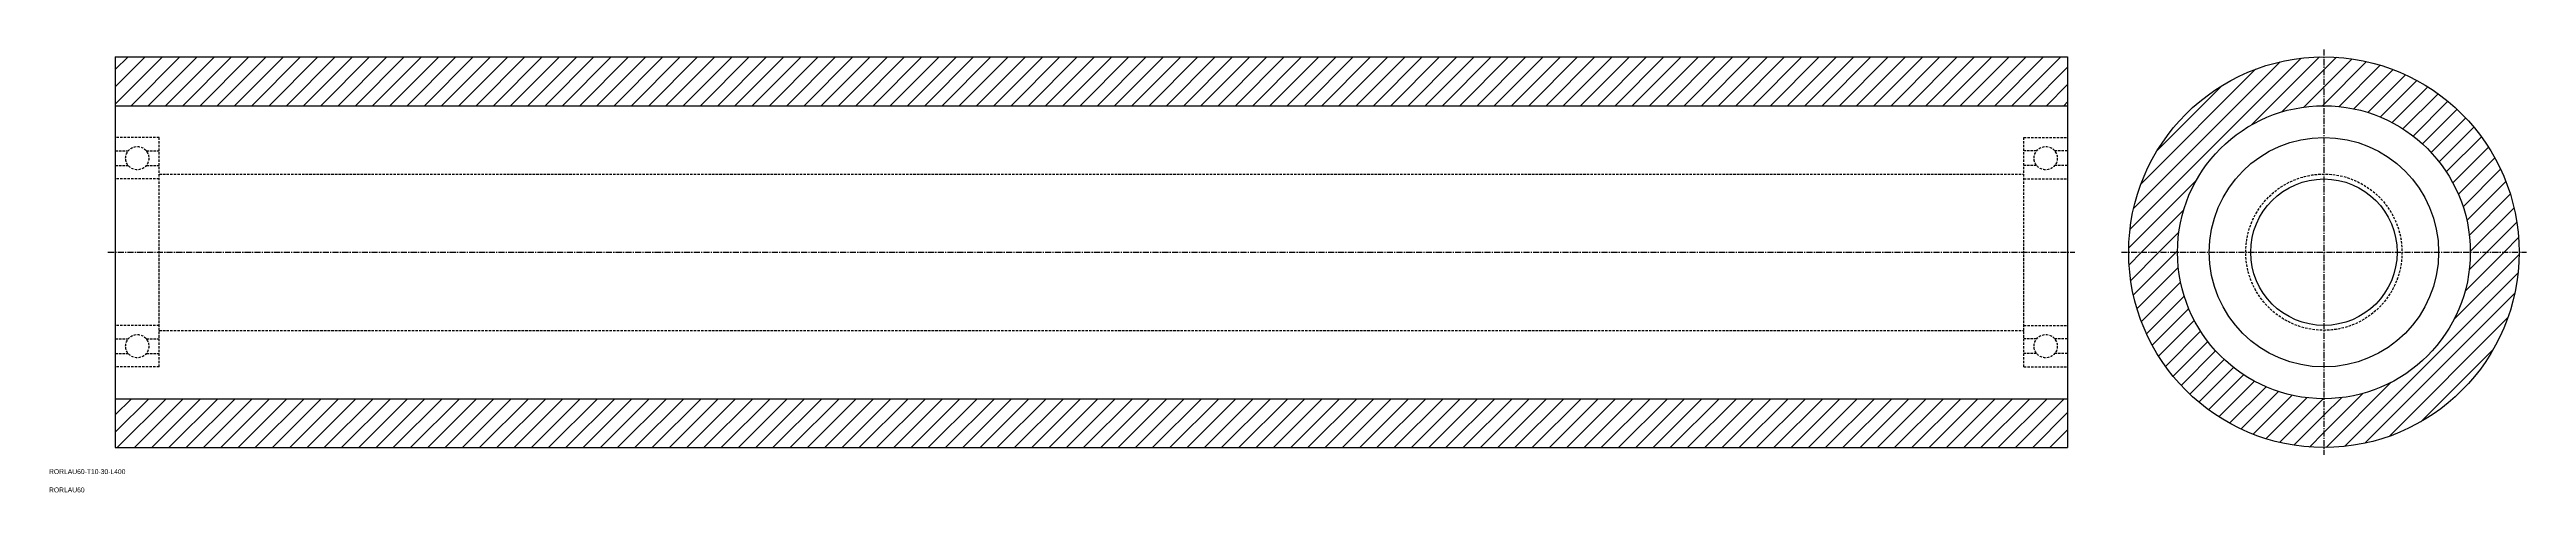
# Model space of a CAD drawing. Extents: x 32 to 539, y -31 to 60.
import ezdxf

# ---------------------------------------------------------------- set-up
doc = ezdxf.new("R2010")
doc.units = 0
doc.linetypes.add('CENTER', pattern=[2, 1.25, -0.25, 0.25, -0.25])
doc.linetypes.add('DASHED', pattern=[0.75, 0.5, -0.25])
doc.layers.get('0').update_dxf_attribs({"linetype": 'CONTINUOUS'})
doc.layers.add('CENTER', color=1, linetype='CENTER')

# ---------------------------------------------------------------- blocks, each defined once
blk = doc.blocks.new('*X2')
at = {"color": 0, "linetype": 'CONTINUOUS'}
for p, q in [((45.33, 48.87), (55.01, 58.55)), ((45.33, 52.4), (51.48, 58.55)), ((45.33, 55.94), (47.94, 58.55)), ((48.55, 48.55), (58.55, 58.55)), ((52.08, 48.55), (62.08, 58.55)), ((55.62, 48.55), (65.62, 58.55)), ((59.16, 48.55), (69.16, 58.55)), ((62.69, 48.55), (72.69, 58.55)), ((66.23, 48.55), (76.23, 58.55)), ((69.76, 48.55), (79.76, 58.55)), ((73.3, 48.55), (83.3, 58.55)), ((76.83, 48.55), (86.83, 58.55)), ((80.37, 48.55), (90.37, 58.55)), ((83.9, 48.55), (93.9, 58.55)), ((87.44, 48.55), (97.44, 58.55)), ((90.98, 48.55), (100.98, 58.55)), ((94.51, 48.55), (104.51, 58.55)), ((98.05, 48.55), (108.05, 58.55)), ((101.58, 48.55), (111.58, 58.55)), ((105.12, 48.55), (115.12, 58.55)), ((108.65, 48.55), (118.65, 58.55)), ((112.19, 48.55), (122.19, 58.55)), ((115.72, 48.55), (125.72, 58.55)), ((119.26, 48.55), (129.26, 58.55)), ((122.8, 48.55), (132.8, 58.55)), ((126.33, 48.55), (136.33, 58.55)), ((129.87, 48.55), (139.87, 58.55)), ((133.4, 48.55), (143.4, 58.55)), ((136.94, 48.55), (146.94, 58.55)), ((140.47, 48.55), (150.47, 58.55)), ((144.01, 48.55), (154.01, 58.55)), ((147.54, 48.55), (157.54, 58.55)), ((151.08, 48.55), (161.08, 58.55)), ((154.61, 48.55), (164.61, 58.55)), ((158.15, 48.55), (168.15, 58.55)), ((161.69, 48.55), (171.69, 58.55)), ((165.22, 48.55), (175.22, 58.55)), ((168.76, 48.55), (178.76, 58.55)), ((172.29, 48.55), (182.29, 58.55)), ((175.83, 48.55), (185.83, 58.55)), ((179.36, 48.55), (189.36, 58.55)), ((182.9, 48.55), (192.9, 58.55)), ((186.43, 48.55), (196.43, 58.55)), ((189.97, 48.55), (199.97, 58.55)), ((193.51, 48.55), (203.51, 58.55)), ((197.04, 48.55), (207.04, 58.55)), ((200.58, 48.55), (210.58, 58.55)), ((204.11, 48.55), (214.11, 58.55)), ((207.65, 48.55), (217.65, 58.55)), ((211.18, 48.55), (221.18, 58.55)), ((214.72, 48.55), (224.72, 58.55)), ((218.25, 48.55), (228.25, 58.55)), ((221.79, 48.55), (231.79, 58.55)), ((225.33, 48.55), (235.33, 58.55)), ((228.86, 48.55), (238.86, 58.55)), ((232.4, 48.55), (242.4, 58.55)), ((235.93, 48.55), (245.93, 58.55)), ((239.47, 48.55), (249.47, 58.55)), ((243, 48.55), (253, 58.55)), ((246.54, 48.55), (256.54, 58.55)), ((250.07, 48.55), (260.07, 58.55)), ((253.61, 48.55), (263.61, 58.55)), ((257.15, 48.55), (267.15, 58.55)), ((260.68, 48.55), (270.68, 58.55)), ((264.22, 48.55), (274.22, 58.55)), ((267.75, 48.55), (277.75, 58.55)), ((271.29, 48.55), (281.29, 58.55)), ((274.82, 48.55), (284.82, 58.55)), ((278.36, 48.55), (288.36, 58.55)), ((281.89, 48.55), (291.89, 58.55)), ((285.43, 48.55), (295.43, 58.55)), ((288.97, 48.55), (298.97, 58.55)), ((292.5, 48.55), (302.5, 58.55)), ((296.04, 48.55), (306.04, 58.55)), ((299.57, 48.55), (309.57, 58.55)), ((303.11, 48.55), (313.11, 58.55)), ((306.64, 48.55), (316.64, 58.55)), ((310.18, 48.55), (320.18, 58.55)), ((313.71, 48.55), (323.71, 58.55)), ((317.25, 48.55), (327.25, 58.55)), ((320.79, 48.55), (330.79, 58.55)), ((324.32, 48.55), (334.32, 58.55)), ((327.86, 48.55), (337.86, 58.55)), ((331.39, 48.55), (341.39, 58.55)), ((334.93, 48.55), (344.93, 58.55)), ((338.46, 48.55), (348.46, 58.55)), ((342, 48.55), (352, 58.55)), ((345.53, 48.55), (355.53, 58.55)), ((349.07, 48.55), (359.07, 58.55)), ((352.6, 48.55), (362.6, 58.55)), ((356.14, 48.55), (366.14, 58.55)), ((359.68, 48.55), (369.68, 58.55)), ((363.21, 48.55), (373.21, 58.55)), ((366.75, 48.55), (376.75, 58.55)), ((370.28, 48.55), (380.28, 58.55)), ((373.82, 48.55), (383.82, 58.55)), ((377.35, 48.55), (387.35, 58.55)), ((380.89, 48.55), (390.89, 58.55)), ((384.42, 48.55), (394.42, 58.55)), ((387.96, 48.55), (397.96, 58.55)), ((391.5, 48.55), (401.5, 58.55)), ((395.03, 48.55), (405.03, 58.55)), ((398.57, 48.55), (408.57, 58.55)), ((402.1, 48.55), (412.1, 58.55)), ((405.64, 48.55), (415.64, 58.55)), ((409.17, 48.55), (419.17, 58.55)), ((412.71, 48.55), (422.71, 58.55)), ((416.24, 48.55), (426.24, 58.55)), ((419.78, 48.55), (429.78, 58.55)), ((423.32, 48.55), (433.32, 58.55)), ((426.85, 48.55), (436.85, 58.55)), ((430.39, 48.55), (440.39, 58.55)), ((433.92, 48.55), (443.92, 58.55)), ((437.46, 48.55), (445.33, 56.42)), ((458.11, 23.24), (493.14, 58.27)), ((458.85, 27.51), (488.87, 57.53)), ((460.37, 32.57), (483.81, 56.01)), ((483.08, 44.67), (496.95, 58.54)), ((489.23, 47.29), (497.83, 55.89)), ((497.83, 55.89), (500.41, 58.47)), ((497.83, 52.35), (503.61, 58.13)), ((497.83, 48.82), (506.59, 57.58)), ((500.94, 48.39), (509.39, 56.84)), ((503.99, 47.91), (512.03, 55.94)), ((440.99, 48.55), (445.33, 52.89)), ((463.74, 39.48), (476.9, 52.64)), ((493.75, 48.27), (497.83, 52.35)), ((506.8, 47.18), (514.52, 54.9)), ((509.39, 46.23), (516.88, 53.72)), ((511.79, 45.1), (519.11, 52.42)), ((514.03, 43.8), (521.22, 51)), ((444.53, 48.55), (445.33, 49.35)), ((497.56, 48.55), (497.83, 48.82)), ((516.1, 42.34), (523.22, 49.46)), ((518.03, 40.73), (525.11, 47.81)), ((519.81, 38.97), (526.88, 46.05)), ((521.43, 37.07), (528.54, 44.18)), ((522.91, 35.01), (530.1, 42.19)), ((524.23, 32.79), (531.53, 40.09)), ((525.39, 30.41), (532.85, 37.88)), ((526.35, 27.84), (534.04, 35.53)), ((457.84, 19.43), (471.71, 33.3)), ((527.11, 25.07), (535.11, 33.06)), ((460.49, 18.55), (469.09, 27.15)), ((527.63, 22.04), (536.02, 30.44)), ((527.83, 18.71), (536.78, 27.66)), ((464.03, 18.55), (468.11, 22.63)), ((531.2, 18.55), (537.35, 24.7)), ((534.74, 18.55), (537.72, 21.53)), ((457.91, 15.97), (460.49, 18.55)), ((458.25, 12.77), (464.03, 18.55)), ((458.8, 9.79), (467.56, 18.55)), ((459.54, 6.99), (467.99, 15.44)), ((467.56, 18.55), (467.83, 18.82)), ((524.46, 4.74), (537.83, 18.1)), ((526.75, 10.56), (534.74, 18.55)), ((527.62, 14.96), (531.2, 18.55)), ((460.43, 4.35), (468.47, 12.39)), ((502.03, -21.23), (537.61, 14.35)), ((461.48, 1.86), (469.2, 9.58)), ((462.66, -0.5), (470.15, 6.99)), ((506.24, -20.56), (536.94, 10.14)), ((511.17, -19.16), (535.54, 5.21)), ((463.96, -2.73), (471.28, 4.59)), ((465.38, -4.84), (472.58, 2.35)), ((466.92, -6.84), (474.04, 0.28)), ((468.57, -8.73), (475.65, -1.65)), ((470.33, -10.5), (477.41, -3.43)), ((472.2, -12.16), (479.31, -5.05)), ((517.7, -16.17), (532.55, -1.32)), ((474.19, -13.72), (481.37, -6.53)), ((476.29, -15.15), (483.59, -7.85)), ((478.5, -16.47), (485.97, -9.01)), ((480.84, -17.67), (488.54, -9.97)), ((498.27, -21.45), (511.64, -8.08)), ((45.33, -18.31), (52.19, -11.45)), ((45.33, -14.77), (48.65, -11.45)), ((45.72, -21.45), (55.72, -11.45)), ((49.26, -21.45), (59.26, -11.45)), ((52.8, -21.45), (62.8, -11.45)), ((56.33, -21.45), (66.33, -11.45)), ((59.87, -21.45), (69.87, -11.45)), ((63.4, -21.45), (73.4, -11.45)), ((66.94, -21.45), (76.94, -11.45)), ((70.47, -21.45), (80.47, -11.45)), ((74.01, -21.45), (84.01, -11.45)), ((77.54, -21.45), (87.54, -11.45)), ((81.08, -21.45), (91.08, -11.45)), ((84.61, -21.45), (94.61, -11.45)), ((88.15, -21.45), (98.15, -11.45)), ((91.69, -21.45), (101.69, -11.45)), ((95.22, -21.45), (105.22, -11.45)), ((98.76, -21.45), (108.76, -11.45)), ((102.29, -21.45), (112.29, -11.45)), ((105.83, -21.45), (115.83, -11.45)), ((109.36, -21.45), (119.36, -11.45)), ((112.9, -21.45), (122.9, -11.45)), ((116.43, -21.45), (126.43, -11.45)), ((119.97, -21.45), (129.97, -11.45)), ((123.51, -21.45), (133.51, -11.45)), ((127.04, -21.45), (137.04, -11.45)), ((130.58, -21.45), (140.58, -11.45)), ((134.11, -21.45), (144.11, -11.45)), ((137.65, -21.45), (147.65, -11.45)), ((141.18, -21.45), (151.18, -11.45)), ((144.72, -21.45), (154.72, -11.45)), ((148.25, -21.45), (158.25, -11.45)), ((151.79, -21.45), (161.79, -11.45)), ((155.33, -21.45), (165.33, -11.45)), ((158.86, -21.45), (168.86, -11.45)), ((162.4, -21.45), (172.4, -11.45)), ((165.93, -21.45), (175.93, -11.45)), ((169.47, -21.45), (179.47, -11.45)), ((173, -21.45), (183, -11.45)), ((176.54, -21.45), (186.54, -11.45)), ((180.07, -21.45), (190.07, -11.45)), ((183.61, -21.45), (193.61, -11.45)), ((187.15, -21.45), (197.15, -11.45)), ((190.68, -21.45), (200.68, -11.45)), ((194.22, -21.45), (204.22, -11.45)), ((197.75, -21.45), (207.75, -11.45)), ((201.29, -21.45), (211.29, -11.45)), ((204.82, -21.45), (214.82, -11.45)), ((208.36, -21.45), (218.36, -11.45)), ((211.89, -21.45), (221.89, -11.45)), ((215.43, -21.45), (225.43, -11.45)), ((218.97, -21.45), (228.97, -11.45)), ((222.5, -21.45), (232.5, -11.45)), ((226.04, -21.45), (236.04, -11.45)), ((229.57, -21.45), (239.57, -11.45)), ((233.11, -21.45), (243.11, -11.45)), ((236.64, -21.45), (246.64, -11.45)), ((240.18, -21.45), (250.18, -11.45)), ((243.71, -21.45), (253.71, -11.45)), ((247.25, -21.45), (257.25, -11.45)), ((250.79, -21.45), (260.79, -11.45)), ((254.32, -21.45), (264.32, -11.45)), ((257.86, -21.45), (267.86, -11.45)), ((261.39, -21.45), (271.39, -11.45)), ((264.93, -21.45), (274.93, -11.45)), ((268.46, -21.45), (278.46, -11.45)), ((272, -21.45), (282, -11.45)), ((275.53, -21.45), (285.53, -11.45)), ((279.07, -21.45), (289.07, -11.45)), ((282.6, -21.45), (292.6, -11.45)), ((286.14, -21.45), (296.14, -11.45)), ((289.68, -21.45), (299.68, -11.45)), ((293.21, -21.45), (303.21, -11.45)), ((296.75, -21.45), (306.75, -11.45)), ((300.28, -21.45), (310.28, -11.45)), ((303.82, -21.45), (313.82, -11.45)), ((307.35, -21.45), (317.35, -11.45)), ((310.89, -21.45), (320.89, -11.45)), ((314.42, -21.45), (324.42, -11.45)), ((317.96, -21.45), (327.96, -11.45)), ((321.5, -21.45), (331.5, -11.45)), ((325.03, -21.45), (335.03, -11.45)), ((328.57, -21.45), (338.57, -11.45)), ((332.1, -21.45), (342.1, -11.45)), ((335.64, -21.45), (345.64, -11.45)), ((339.17, -21.45), (349.17, -11.45)), ((342.71, -21.45), (352.71, -11.45)), ((346.24, -21.45), (356.24, -11.45)), ((349.78, -21.45), (359.78, -11.45)), ((353.32, -21.45), (363.32, -11.45)), ((356.85, -21.45), (366.85, -11.45)), ((360.39, -21.45), (370.39, -11.45)), ((363.92, -21.45), (373.92, -11.45)), ((367.46, -21.45), (377.46, -11.45)), ((370.99, -21.45), (380.99, -11.45)), ((374.53, -21.45), (384.53, -11.45)), ((378.06, -21.45), (388.06, -11.45)), ((381.6, -21.45), (391.6, -11.45)), ((385.14, -21.45), (395.14, -11.45)), ((388.67, -21.45), (398.67, -11.45)), ((392.21, -21.45), (402.21, -11.45)), ((395.74, -21.45), (405.74, -11.45)), ((399.28, -21.45), (409.28, -11.45)), ((402.81, -21.45), (412.81, -11.45)), ((406.35, -21.45), (416.35, -11.45)), ((409.88, -21.45), (419.88, -11.45)), ((413.42, -21.45), (423.42, -11.45)), ((416.96, -21.45), (426.96, -11.45)), ((420.49, -21.45), (430.49, -11.45)), ((424.03, -21.45), (434.03, -11.45)), ((427.56, -21.45), (437.56, -11.45)), ((431.1, -21.45), (441.1, -11.45)), ((434.63, -21.45), (444.63, -11.45)), ((438.17, -21.45), (445.33, -14.29)), ((483.32, -18.73), (491.31, -10.73)), ((485.94, -19.64), (494.33, -11.25)), ((488.72, -20.4), (497.67, -11.45)), ((491.68, -20.97), (497.83, -14.82)), ((497.83, -18.36), (505.82, -10.37)), ((497.83, -14.82), (501.42, -11.24)), ((441.7, -21.45), (445.33, -17.82)), ((494.85, -21.34), (497.83, -18.36)), ((445.24, -21.45), (445.33, -21.36))]:
    blk.add_line(p, q, dxfattribs=at)

msp = doc.modelspace()

# ---------------------------------------------------------------- linework, layer by layer
at = {"color": 7, "linetype": 'CONTINUOUS'}
for p, q in [((45.33, 58.55), (45.33, -21.45)), ((45.33, 58.55), (445.33, 58.55)), ((445.33, 58.55), (445.33, -21.45)), ((45.33, 48.55), (445.33, 48.55)), ((45.33, -11.45), (445.33, -11.45)), ((45.33, -21.45), (445.33, -21.45))]:
    msp.add_line(p, q, dxfattribs=at)
at = {"color": 3, "linetype": 'DASHED'}
for p, q in [((54.33, 42.05), (45.33, 42.05)), ((54.33, -4.95), (54.33, 42.05)), ((436.33, 42.05), (445.33, 42.05)), ((436.33, -4.95), (436.33, 42.05)), ((45.33, 39.3), (47.98, 39.3)), ((45.33, 36.3), (47.98, 36.3)), ((51.68, 39.3), (54.33, 39.3)), ((51.68, 36.3), (54.33, 36.3)), ((438.98, 39.3), (436.33, 39.3)), ((438.98, 36.3), (436.33, 36.3)), ((445.33, 39.3), (442.68, 39.3)), ((445.33, 36.3), (442.68, 36.3)), ((54.33, 33.55), (45.33, 33.55)), ((54.33, 34.55), (436.33, 34.55)), ((436.33, 33.55), (445.33, 33.55)), ((54.33, 3.55), (45.33, 3.55)), ((45.33, 0.8), (47.98, 0.8)), ((51.68, 0.8), (54.33, 0.8)), ((54.33, 2.55), (436.33, 2.55)), ((436.33, 3.55), (445.33, 3.55)), ((438.98, 0.8), (436.33, 0.8)), ((445.33, 0.8), (442.68, 0.8)), ((45.33, -2.2), (47.98, -2.2)), ((54.33, -4.95), (45.33, -4.95)), ((51.68, -2.2), (54.33, -2.2)), ((438.98, -2.2), (436.33, -2.2)), ((436.33, -4.95), (445.33, -4.95)), ((445.33, -2.2), (442.68, -2.2))]:
    msp.add_line(p, q, dxfattribs=at)
at = {"color": 7, "linetype": 'CONTINUOUS'}
for radius in [40, 30, 23.5, 15]:
    msp.add_circle((497.83, 18.55), radius, dxfattribs=at)
at = {"color": 3, "linetype": 'DASHED'}
for centre, radius in [((49.83, 37.8), 2.38), ((440.83, 37.8), 2.38), ((497.83, 18.55), 16), ((49.83, -0.7), 2.38), ((440.83, -0.7), 2.38)]:
    msp.add_circle(centre, radius, dxfattribs=at)
at = {"layer": 'CENTER', "color": 1, "linetype": 'CENTER'}
for p, q in [((497.83, 60.05), (497.83, -22.95)), ((43.83, 18.55), (446.83, 18.55)), ((456.33, 18.55), (539.33, 18.55))]:
    msp.add_line(p, q, dxfattribs=at)

# ---------------------------------------------------------------- block references
at = {"color": 3, "linetype": 'CONTINUOUS'}
msp.add_blockref('*X2', (0, 0), dxfattribs=at)

# ---------------------------------------------------------------- texts
at = {"color": 7, "linetype": 'CONTINUOUS'}
for s, p in [('RORLAU60-T10-30-L400', (31.75, -26.88)), ('RORLAU60', (31.75, -30.63))]:
    msp.add_text(s, height=1, dxfattribs=at).set_placement(p)

doc.saveas('drawing.dxf')
